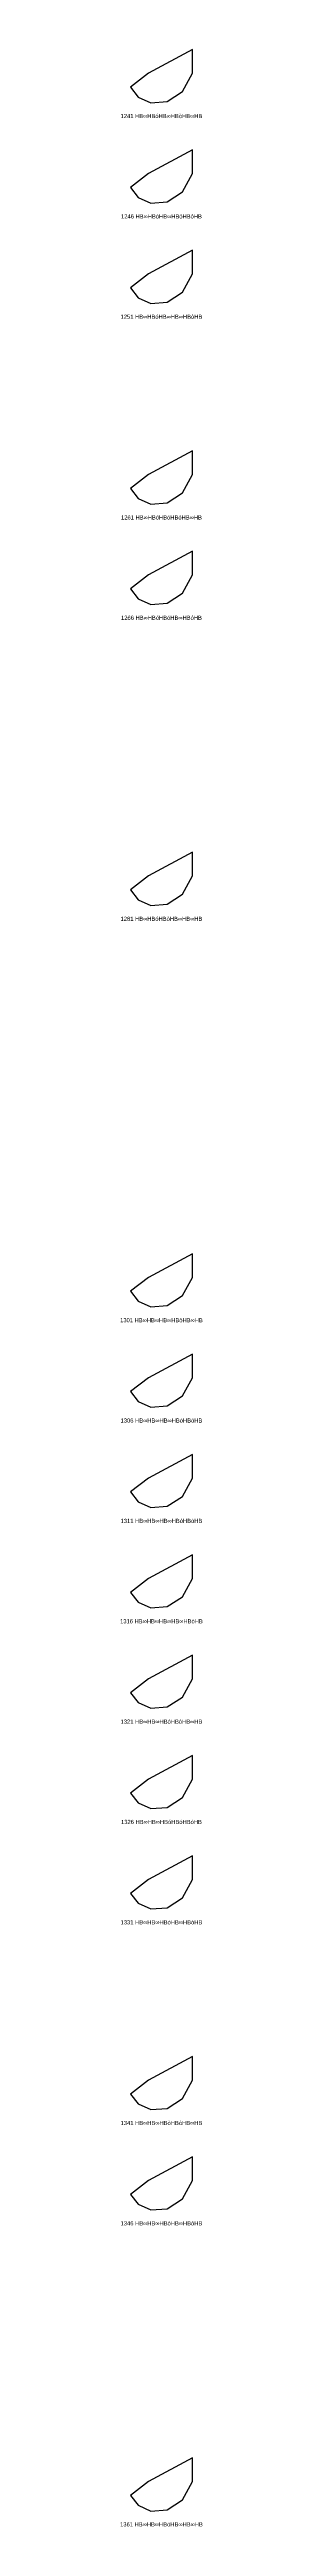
# Model space of a CAD drawing. Header units: millimetres. Extents: x 122552 to 1654769, y -10280102 to 62068.
# Drawn here: x 1393603 to 1415292, y -10269197 to -9611399 of the extents above; entities that cross this region are included whole.
import ezdxf
from ezdxf.enums import TextEntityAlignment as Align

# ---------------------------------------------------------------- set-up
doc = ezdxf.new("R2010")
doc.units = ezdxf.units.MM
doc.styles.add('Arial', font='arial_0.ttf')

msp = doc.modelspace()

# ---------------------------------------------------------------- linework, layer by layer
for points in [[(1412632, -9611399), (1401045, -9617688), (1396227, -9621392), (1398237, -9624007), (1401667, -9625530), (1405923, -9625193), (1409996, -9622545), (1412632, -9617688)], [(1412632, -9638048), (1401045, -9644336), (1396227, -9648041), (1398237, -9650655), (1401667, -9652179), (1405923, -9651841), (1409996, -9649194), (1412632, -9644336)], [(1412632, -9664697), (1401045, -9670985), (1396227, -9674690), (1398237, -9677304), (1401667, -9678828), (1405923, -9678490), (1409996, -9675843), (1412632, -9670985)], [(1412632, -9717994), (1401045, -9724282), (1396227, -9727987), (1398237, -9730601), (1401667, -9732125), (1405923, -9731787), (1409996, -9729140), (1412632, -9724282)], [(1412632, -9744643), (1401045, -9750931), (1396227, -9754636), (1398237, -9757250), (1401667, -9758774), (1405923, -9758436), (1409996, -9755789), (1412632, -9750931)], [(1412632, -9824589), (1401045, -9830877), (1396227, -9834582), (1398237, -9837196), (1401667, -9838720), (1405923, -9838382), (1409996, -9835735), (1412632, -9830877)], [(1412632, -9931183), (1401045, -9937472), (1396227, -9941176), (1398237, -9943791), (1401667, -9945314), (1405923, -9944977), (1409996, -9942329), (1412632, -9937472)], [(1412632, -9957832), (1401045, -9964120), (1396227, -9967825), (1398237, -9970439), (1401667, -9971963), (1405923, -9971625), (1409996, -9968978), (1412632, -9964120)], [(1412632, -9984481), (1401045, -9990769), (1396227, -9994474), (1398237, -9997088), (1401667, -9998612), (1405923, -9998274), (1409996, -9995627), (1412632, -9990769)], [(1412632, -10011129), (1401045, -10017418), (1396227, -10021122), (1398237, -10023737), (1401667, -10025260), (1405923, -10024923), (1409996, -10022275), (1412632, -10017418)], [(1412632, -10037778), (1401045, -10044066), (1396227, -10047771), (1398237, -10050385), (1401667, -10051909), (1405923, -10051571), (1409996, -10048924), (1412632, -10044066)], [(1412632, -10064427), (1401045, -10070715), (1396227, -10074420), (1398237, -10077034), (1401667, -10078558), (1405923, -10078220), (1409996, -10075573), (1412632, -10070715)], [(1412632, -10091075), (1401045, -10097364), (1396227, -10101068), (1398237, -10103683), (1401667, -10105206), (1405923, -10104869), (1409996, -10102221), (1412632, -10097364)], [(1412632, -10144373), (1401045, -10150661), (1396227, -10154366), (1398237, -10156980), (1401667, -10158504), (1405923, -10158166), (1409996, -10155519), (1412632, -10150661)], [(1412632, -10171021), (1401045, -10177310), (1396227, -10181014), (1398237, -10183629), (1401667, -10185152), (1405923, -10184815), (1409996, -10182167), (1412632, -10177310)], [(1412632, -10250967), (1401045, -10257256), (1396227, -10260960), (1398237, -10263575), (1401667, -10265098), (1405923, -10264761), (1409996, -10262113), (1412632, -10257256)]]:
    msp.add_lwpolyline(points, close=True)

# ---------------------------------------------------------------- texts
at = {"style": 'Arial'}
for s, p in [('1241 HB∞HBóHB∞HBòHB∞HB', (1404429, -9629063)), ('1246 HB∞HBóHB∞HBóHBóHB', (1404429, -9655712)), ('1251 HB∞HBóHB∞HB∞HBòHB', (1404429, -9682360)), ('1261 HB∞HBóHBóHBóHB∞HB', (1404429, -9735658)), ('1266 HB∞HBóHBóHB∞HBóHB', (1404429, -9762306)), ('1281 HB∞HBóHBòHB∞HB∞HB', (1404429, -9842252)), ('1301 HB∞HB∞HB∞HBöHB∞HB', (1404429, -9948847)), ('1306 HB∞HB∞HB∞HBòHBóHB', (1404429, -9975496)), ('1311 HB∞HB∞HB∞HBóHBòHB', (1404429, -10002144)), ('1316 HB∞HB∞HB∞HB∞HBöHB', (1404429, -10028793)), ('1321 HB∞HB∞HBóHBòHB∞HB', (1404429, -10055442)), ('1326 HB∞HB∞HBóHBóHBóHB', (1404429, -10082090)), ('1331 HB∞HB∞HBóHB∞HBòHB', (1404429, -10108739)), ('1341 HB∞HB∞HBòHBóHB∞HB', (1404429, -10162036)), ('1346 HB∞HB∞HBòHB∞HBóHB', (1404429, -10188685)), ('1361 HB∞HB∞HBöHB∞HB∞HB', (1404429, -10268631))]:
    msp.add_text(s, height=1100, dxfattribs=at).set_placement(p, align=Align.MIDDLE_CENTER)

doc.saveas('drawing.dxf')
